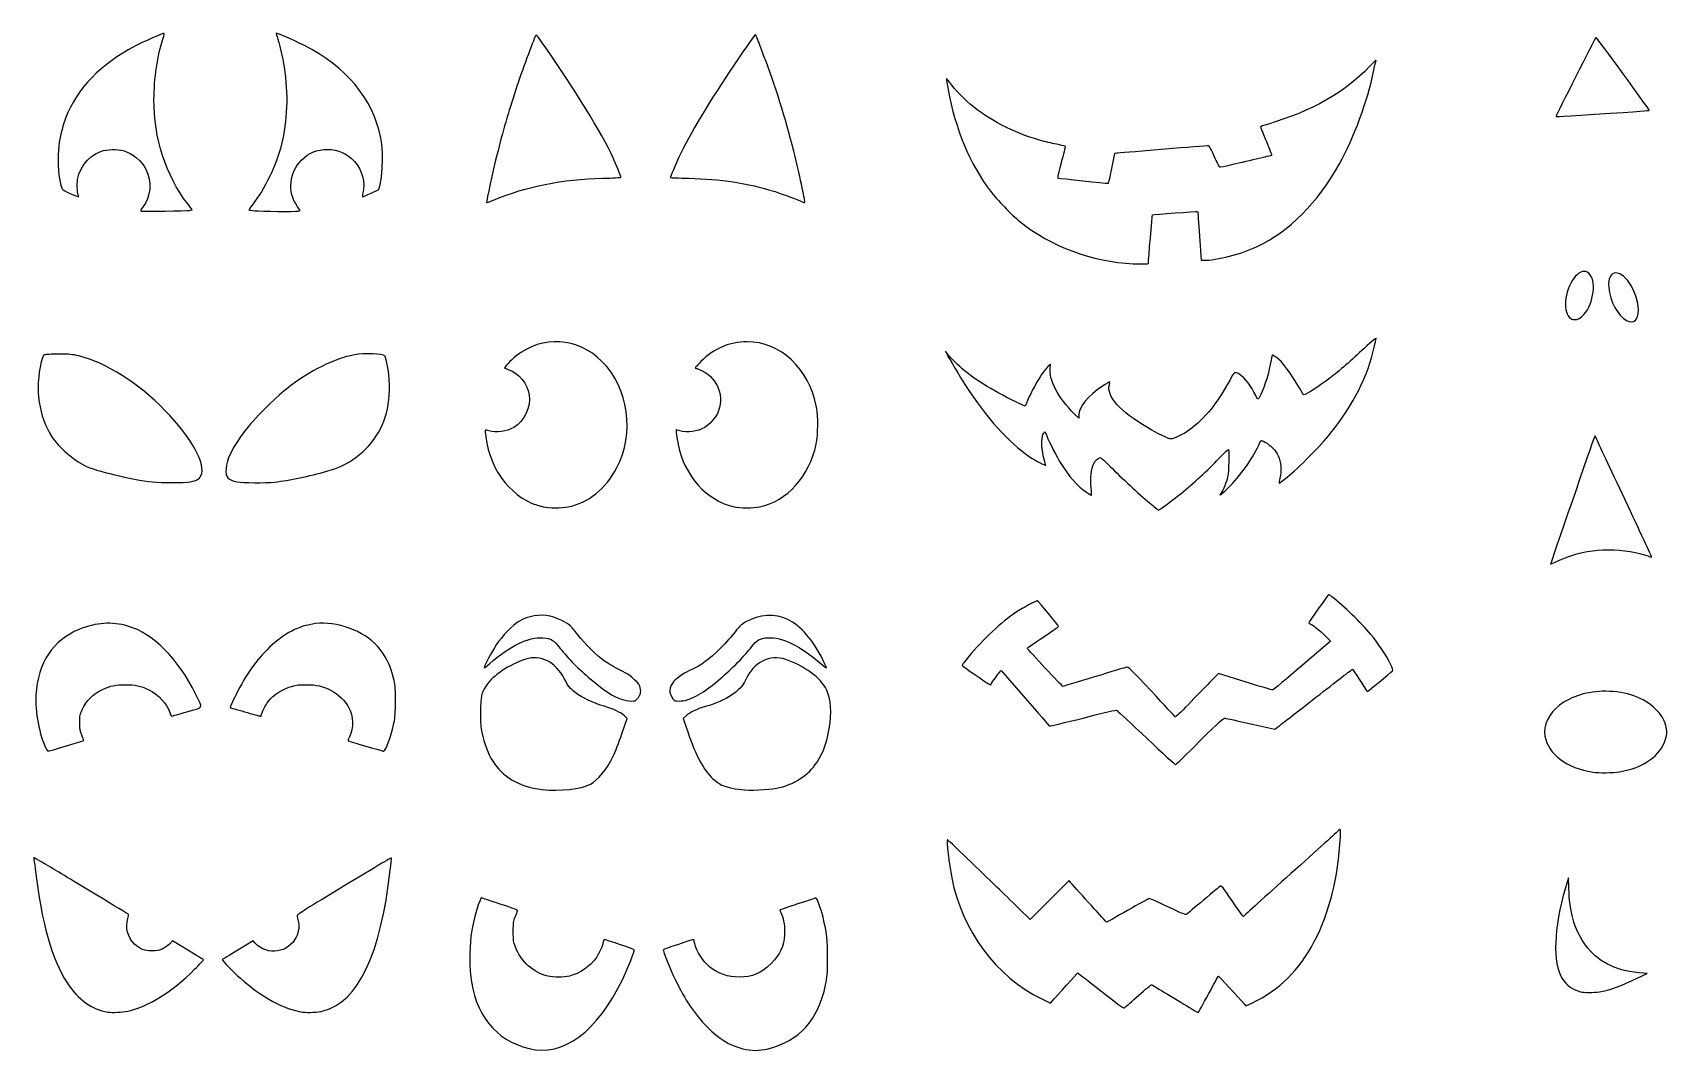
# Model space of a CAD drawing. Header units: centimetres. Extents: x -30.9 to 31.2, y -19.6 to 19.3.
import ezdxf

# ---------------------------------------------------------------- set-up
doc = ezdxf.new("R2010")
doc.units = ezdxf.units.CM
doc.header["$MEASUREMENT"] = 0
doc.layers.add('Layer 1', color=7, linetype='Continuous')

msp = doc.modelspace()

# ---------------------------------------------------------------- linework, layer by layer
at = {"layer": 'Layer 1'}
for points, knots in [([(-26.75455, 12.54106), (-26.81086, 12.5535), (-26.80972, 12.55771), (-26.71746, 12.67792), (-26.71746, 12.67792), (-26.40521, 13.08475), (-26.35655, 13.64879), (-26.59215, 14.13034), (-26.59215, 14.13034), (-26.74556, 14.4439), (-27.10555, 14.73808), (-27.46057, 14.84001), (-27.46057, 14.84001), (-27.65775, 14.89662), (-28.08929, 14.88307), (-28.28235, 14.81421), (-28.28235, 14.81421), (-28.83329, 14.6177), (-29.20223, 14.10384), (-29.20471, 13.52955), (-29.20471, 13.52955), (-29.20524, 13.40586), (-29.1921, 13.2577), (-29.17549, 13.20031), (-29.17549, 13.20031), (-29.15889, 13.14292), (-29.1502, 13.09106), (-29.15619, 13.08508), (-29.15619, 13.08508), (-29.16218, 13.07909), (-29.30454, 13.13632), (-29.47256, 13.21226), (-29.47256, 13.21226), (-29.81957, 13.3691), (-29.79349, 13.33244), (-29.877, 13.78091), (-29.877, 13.78091), (-29.9326, 14.07951), (-29.93915, 14.85621), (-29.88848, 15.14351), (-29.88848, 15.14351), (-29.83212, 15.4631), (-29.73047, 15.84513), (-29.64349, 16.06424), (-29.64349, 16.06424), (-29.18815, 17.2113), (-28.32782, 18.10167), (-26.9913, 18.80905), (-26.9913, 18.80905), (-26.71053, 18.95766), (-25.913, 19.30333), (-25.89423, 19.28456), (-25.89423, 19.28456), (-25.88864, 19.27897), (-25.9086, 19.19922), (-25.93858, 19.10734), (-25.93858, 19.10734), (-26.15836, 18.43394), (-26.28631, 17.57776), (-26.28635, 16.78012), (-26.28635, 16.78012), (-26.28643, 15.27772), (-25.85236, 13.93086), (-25.00678, 12.80975), (-25.00678, 12.80975), (-25.00678, 12.80975), (-24.83528, 12.58237), (-24.83528, 12.58237), (-24.83528, 12.58237), (-24.83528, 12.58237), (-24.93244, 12.5658), (-24.93244, 12.5658), (-24.93244, 12.5658), (-25.05234, 12.54535), (-26.6743, 12.52334), (-26.75457, 12.54107), (-26.75457, 12.54107), (-26.75457, 12.54107), (-26.75455, 12.54106), (-26.75455, 12.54106)], [0, 0, 0, 0, 0.04761905, 0.04761905, 0.04761905, 0.04761905, 0.0952381, 0.0952381, 0.0952381, 0.0952381, 0.14285714, 0.14285714, 0.14285714, 0.14285714, 0.19047619, 0.19047619, 0.19047619, 0.19047619, 0.23809524, 0.23809524, 0.23809524, 0.23809524, 0.28571429, 0.28571429, 0.28571429, 0.28571429, 0.33333333, 0.33333333, 0.33333333, 0.33333333, 0.38095238, 0.38095238, 0.38095238, 0.38095238, 0.42857143, 0.42857143, 0.42857143, 0.42857143, 0.47619048, 0.47619048, 0.47619048, 0.47619048, 0.52380952, 0.52380952, 0.52380952, 0.52380952, 0.57142857, 0.57142857, 0.57142857, 0.57142857, 0.61904762, 0.61904762, 0.61904762, 0.61904762, 0.66666667, 0.66666667, 0.66666667, 0.66666667, 0.71428571, 0.71428571, 0.71428571, 0.71428571, 0.76190476, 0.76190476, 0.76190476, 0.76190476, 0.80952381, 0.80952381, 0.80952381, 0.80952381, 0.85714286, 0.85714286, 0.85714286, 0.85714286, 0.9047619, 0.9047619, 0.9047619, 0.9047619, 1, 1, 1, 1]), ([(-22.45997, 12.55317), (-22.57465, 12.56527), (-22.67387, 12.58054), (-22.68044, 12.58712), (-22.68044, 12.58712), (-22.68702, 12.5937), (-22.63339, 12.67449), (-22.56127, 12.76666), (-22.56127, 12.76666), (-22.06858, 13.39632), (-21.65935, 14.24444), (-21.44633, 15.07737), (-21.44633, 15.07737), (-21.22623, 15.93799), (-21.18829, 16.99431), (-21.34135, 18.00021), (-21.34135, 18.00021), (-21.39438, 18.34872), (-21.53058, 18.92752), (-21.61491, 19.1627), (-21.61491, 19.1627), (-21.6379, 19.22682), (-21.65249, 19.28349), (-21.64733, 19.28865), (-21.64733, 19.28865), (-21.62763, 19.30835), (-20.96449, 19.01986), (-20.59185, 18.82948), (-20.59185, 18.82948), (-18.98957, 18.01085), (-17.99334, 16.82369), (-17.68741, 15.36842), (-17.68741, 15.36842), (-17.57879, 14.85172), (-17.58631, 14.07243), (-17.705, 13.54622), (-17.705, 13.54622), (-17.705, 13.54622), (-17.746, 13.36443), (-17.746, 13.36443), (-17.746, 13.36443), (-17.746, 13.36443), (-18.04543, 13.2221), (-18.04543, 13.2221), (-18.04543, 13.2221), (-18.21012, 13.14382), (-18.35592, 13.07977), (-18.36944, 13.07977), (-18.36944, 13.07977), (-18.38314, 13.07977), (-18.37817, 13.14089), (-18.35821, 13.21783), (-18.35821, 13.21783), (-18.25443, 13.6179), (-18.38264, 14.09971), (-18.67959, 14.42556), (-18.67959, 14.42556), (-18.95575, 14.72861), (-19.293, 14.87917), (-19.69441, 14.87862), (-19.69441, 14.87862), (-20.10415, 14.87806), (-20.40032, 14.75838), (-20.67966, 14.48051), (-20.67966, 14.48051), (-21.155, 14.00765), (-21.22599, 13.28873), (-20.85235, 12.73161), (-20.85235, 12.73161), (-20.85235, 12.73161), (-20.73476, 12.55628), (-20.73476, 12.55628), (-20.73476, 12.55628), (-20.73476, 12.55628), (-20.81512, 12.54021), (-20.81512, 12.54021), (-20.81512, 12.54021), (-20.93095, 12.51704), (-22.21326, 12.52715), (-22.45998, 12.55317), (-22.45998, 12.55317), (-22.45998, 12.55317), (-22.45997, 12.55317), (-22.45997, 12.55317)], [0, 0, 0, 0, 0.04545455, 0.04545455, 0.04545455, 0.04545455, 0.09090909, 0.09090909, 0.09090909, 0.09090909, 0.13636364, 0.13636364, 0.13636364, 0.13636364, 0.18181818, 0.18181818, 0.18181818, 0.18181818, 0.22727273, 0.22727273, 0.22727273, 0.22727273, 0.27272727, 0.27272727, 0.27272727, 0.27272727, 0.31818182, 0.31818182, 0.31818182, 0.31818182, 0.36363636, 0.36363636, 0.36363636, 0.36363636, 0.40909091, 0.40909091, 0.40909091, 0.40909091, 0.45454545, 0.45454545, 0.45454545, 0.45454545, 0.5, 0.5, 0.5, 0.5, 0.54545455, 0.54545455, 0.54545455, 0.54545455, 0.59090909, 0.59090909, 0.59090909, 0.59090909, 0.63636364, 0.63636364, 0.63636364, 0.63636364, 0.68181818, 0.68181818, 0.68181818, 0.68181818, 0.72727273, 0.72727273, 0.72727273, 0.72727273, 0.77272727, 0.77272727, 0.77272727, 0.77272727, 0.81818182, 0.81818182, 0.81818182, 0.81818182, 0.86363636, 0.86363636, 0.86363636, 0.86363636, 0.90909091, 0.90909091, 0.90909091, 0.90909091, 1, 1, 1, 1]), ([(-13.66573, 12.85795), (-13.66573, 12.9346), (-13.41353, 14.0802), (-13.26959, 14.6574), (-13.26959, 14.6574), (-13.03404, 15.60195), (-12.84798, 16.24708), (-12.54946, 17.15435), (-12.54946, 17.15435), (-12.33639, 17.80192), (-11.88839, 19.02005), (-11.80124, 19.18878), (-11.80124, 19.18878), (-11.76991, 19.24944), (-11.75483, 19.23239), (-11.43837, 18.77868), (-11.43837, 18.77868), (-10.32071, 17.17625), (-9.29477, 15.50113), (-8.85774, 14.56512), (-8.85774, 14.56512), (-8.7346, 14.30139), (-8.55927, 13.86689), (-8.55927, 13.82546), (-8.55927, 13.82546), (-8.55927, 13.81249), (-8.87181, 13.79494), (-9.2538, 13.78648), (-9.2538, 13.78648), (-10.78067, 13.75264), (-12.15408, 13.47824), (-13.39154, 12.95979), (-13.39154, 12.95979), (-13.54234, 12.8966), (-13.66573, 12.85078), (-13.66573, 12.85795)], [0, 0, 0, 0, 0.1, 0.1, 0.1, 0.1, 0.2, 0.2, 0.2, 0.2, 0.3, 0.3, 0.3, 0.3, 0.4, 0.4, 0.4, 0.4, 0.5, 0.5, 0.5, 0.5, 0.6, 0.6, 0.6, 0.6, 0.7, 0.7, 0.7, 0.7, 0.8, 0.8, 0.8, 0.8, 1, 1, 1, 1]), ([(-1.65919, 12.8837), (-1.80008, 12.95813), (-2.40214, 13.18467), (-2.70648, 13.27777), (-2.70648, 13.27777), (-3.78338, 13.6072), (-4.76607, 13.75957), (-5.9862, 13.78633), (-5.9862, 13.78633), (-6.36819, 13.79471), (-6.68073, 13.80623), (-6.68073, 13.81193), (-6.68073, 13.81193), (-6.68073, 13.84839), (-6.4893, 14.30879), (-6.36124, 14.58034), (-6.36124, 14.58034), (-5.97073, 15.40837), (-5.15612, 16.77024), (-4.25977, 18.09361), (-4.25977, 18.09361), (-3.76797, 18.8197), (-3.48064, 19.22973), (-3.45791, 19.23791), (-3.45791, 19.23791), (-3.44783, 19.24153), (-3.41366, 19.17605), (-3.38196, 19.09239), (-3.38196, 19.09239), (-3.35027, 19.00873), (-3.23593, 18.70811), (-3.12788, 18.42434), (-3.12788, 18.42434), (-2.7017, 17.30509), (-2.31795, 16.07859), (-1.99789, 14.81278), (-1.99789, 14.81278), (-1.78958, 13.98892), (-1.56401, 12.94824), (-1.5793, 12.88157), (-1.5793, 12.88157), (-1.5861, 12.85192), (-1.59971, 12.85228), (-1.65919, 12.8837)], [0, 0, 0, 0, 0.08333333, 0.08333333, 0.08333333, 0.08333333, 0.16666667, 0.16666667, 0.16666667, 0.16666667, 0.25, 0.25, 0.25, 0.25, 0.33333333, 0.33333333, 0.33333333, 0.33333333, 0.41666667, 0.41666667, 0.41666667, 0.41666667, 0.5, 0.5, 0.5, 0.5, 0.58333333, 0.58333333, 0.58333333, 0.58333333, 0.66666667, 0.66666667, 0.66666667, 0.66666667, 0.75, 0.75, 0.75, 0.75, 0.83333333, 0.83333333, 0.83333333, 0.83333333, 1, 1, 1, 1]), ([(26.94781, 16.13564), (26.94781, 16.17413), (28.44562, 19.13774), (28.46224, 19.13214), (28.46224, 19.13214), (28.49458, 19.12124), (30.49689, 16.3819), (30.48281, 16.36782), (30.48281, 16.36782), (30.46716, 16.35217), (30.2283, 16.33462), (28.40302, 16.21503), (28.40302, 16.21503), (26.81105, 16.11072), (26.94781, 16.11818), (26.94781, 16.13564)], [0, 0, 0, 0, 0.2, 0.2, 0.2, 0.2, 0.4, 0.4, 0.4, 0.4, 0.6, 0.6, 0.6, 0.6, 1, 1, 1, 1]), ([(10.8876, 10.54329), (9.32017, 10.61685), (7.76676, 11.19566), (6.58809, 12.14533), (6.58809, 12.14533), (6.25513, 12.4136), (5.72099, 12.96397), (5.46979, 13.29763), (5.46979, 13.29763), (4.67615, 14.35177), (4.14438, 15.6294), (3.86326, 17.15744), (3.86326, 17.15744), (3.82544, 17.36301), (3.79819, 17.54227), (3.8027, 17.55579), (3.8027, 17.55579), (3.80721, 17.56932), (3.86362, 17.50536), (3.92806, 17.41366), (3.92806, 17.41366), (4.08424, 17.19142), (4.54981, 16.71563), (4.82864, 16.49329), (4.82864, 16.49329), (5.55438, 15.9146), (6.53444, 15.43642), (7.50994, 15.18506), (7.50994, 15.18506), (7.70144, 15.13572), (7.9623, 15.07479), (8.08963, 15.04966), (8.08963, 15.04966), (8.21696, 15.02453), (8.32103, 14.99667), (8.3209, 14.98775), (8.3209, 14.98775), (8.32064, 14.97883), (8.25111, 14.70556), (8.1661, 14.38048), (8.1661, 14.38048), (8.06641, 13.99925), (8.02188, 13.78627), (8.04067, 13.78051), (8.04067, 13.78051), (8.0717, 13.771), (9.87515, 13.58087), (9.92479, 13.58187), (9.92479, 13.58187), (9.94179, 13.58221), (10.00182, 13.82186), (10.06728, 14.15079), (10.06728, 14.15079), (10.06728, 14.15079), (10.1804, 14.71912), (10.1804, 14.71912), (10.1804, 14.71912), (10.1804, 14.71912), (10.2628, 14.73195), (10.2628, 14.73195), (10.2628, 14.73195), (10.32416, 14.7415), (13.16835, 14.9785), (13.70337, 15.01864), (13.70337, 15.01864), (13.77847, 15.02427), (13.78611, 15.01284), (13.96795, 14.62223), (13.96795, 14.62223), (14.07094, 14.40101), (14.16289, 14.21274), (14.1723, 14.20384), (14.1723, 14.20384), (14.18171, 14.19495), (14.36625, 14.22954), (14.5824, 14.28072), (14.5824, 14.28072), (14.79855, 14.3319), (15.23644, 14.43394), (15.55548, 14.50748), (15.55548, 14.50748), (15.87452, 14.58102), (16.14126, 14.64689), (16.14822, 14.65385), (16.14822, 14.65385), (16.15518, 14.66081), (16.06438, 14.89587), (15.94643, 15.1762), (15.94643, 15.1762), (15.82848, 15.45653), (15.72844, 15.70154), (15.72411, 15.72066), (15.72411, 15.72066), (15.71878, 15.74417), (15.81472, 15.78421), (16.02051, 15.84435), (16.02051, 15.84435), (17.64445, 16.31893), (18.94175, 17.05473), (19.85728, 18.02049), (19.85728, 18.02049), (20.00577, 18.17712), (20.12044, 18.28146), (20.11211, 18.25236), (20.11211, 18.25236), (20.10378, 18.22326), (20.06651, 18.05657), (20.0293, 17.88194), (20.0293, 17.88194), (19.7709, 16.66952), (19.27733, 15.33377), (18.71604, 14.32788), (18.71604, 14.32788), (17.88522, 12.83899), (16.82441, 11.77256), (15.59761, 11.19295), (15.59761, 11.19295), (15.00416, 10.91257), (14.06315, 10.67204), (13.55967, 10.67204), (13.55967, 10.67204), (13.55967, 10.67204), (13.46546, 10.67204), (13.46546, 10.67204), (13.46546, 10.67204), (13.46546, 10.67204), (13.40533, 11.59078), (13.40533, 11.59078), (13.40533, 11.59078), (13.37226, 12.09609), (13.34094, 12.51378), (13.33573, 12.51899), (13.33573, 12.51899), (13.31892, 12.5358), (11.6425, 12.41653), (11.62462, 12.39725), (11.62462, 12.39725), (11.61198, 12.38363), (11.46811, 10.68174), (11.46949, 10.56226), (11.46949, 10.56226), (11.46983, 10.53276), (11.25868, 10.52587), (10.88761, 10.54329), (10.88761, 10.54329), (10.88761, 10.54329), (10.8876, 10.54329), (10.8876, 10.54329)], [0, 0, 0, 0, 0.02631579, 0.02631579, 0.02631579, 0.02631579, 0.05263158, 0.05263158, 0.05263158, 0.05263158, 0.07894737, 0.07894737, 0.07894737, 0.07894737, 0.10526316, 0.10526316, 0.10526316, 0.10526316, 0.13157895, 0.13157895, 0.13157895, 0.13157895, 0.15789474, 0.15789474, 0.15789474, 0.15789474, 0.18421053, 0.18421053, 0.18421053, 0.18421053, 0.21052632, 0.21052632, 0.21052632, 0.21052632, 0.23684211, 0.23684211, 0.23684211, 0.23684211, 0.26315789, 0.26315789, 0.26315789, 0.26315789, 0.28947368, 0.28947368, 0.28947368, 0.28947368, 0.31578947, 0.31578947, 0.31578947, 0.31578947, 0.34210526, 0.34210526, 0.34210526, 0.34210526, 0.36842105, 0.36842105, 0.36842105, 0.36842105, 0.39473684, 0.39473684, 0.39473684, 0.39473684, 0.42105263, 0.42105263, 0.42105263, 0.42105263, 0.44736842, 0.44736842, 0.44736842, 0.44736842, 0.47368421, 0.47368421, 0.47368421, 0.47368421, 0.5, 0.5, 0.5, 0.5, 0.52631579, 0.52631579, 0.52631579, 0.52631579, 0.55263158, 0.55263158, 0.55263158, 0.55263158, 0.57894737, 0.57894737, 0.57894737, 0.57894737, 0.60526316, 0.60526316, 0.60526316, 0.60526316, 0.63157895, 0.63157895, 0.63157895, 0.63157895, 0.65789474, 0.65789474, 0.65789474, 0.65789474, 0.68421053, 0.68421053, 0.68421053, 0.68421053, 0.71052632, 0.71052632, 0.71052632, 0.71052632, 0.73684211, 0.73684211, 0.73684211, 0.73684211, 0.76315789, 0.76315789, 0.76315789, 0.76315789, 0.78947368, 0.78947368, 0.78947368, 0.78947368, 0.81578947, 0.81578947, 0.81578947, 0.81578947, 0.84210526, 0.84210526, 0.84210526, 0.84210526, 0.86842105, 0.86842105, 0.86842105, 0.86842105, 0.89473684, 0.89473684, 0.89473684, 0.89473684, 0.92105263, 0.92105263, 0.92105263, 0.92105263, 0.94736842, 0.94736842, 0.94736842, 0.94736842, 1, 1, 1, 1]), ([(27.45651, 8.50458), (27.17863, 8.78881), (27.29685, 9.65087), (27.66909, 10.0547), (27.66909, 10.0547), (27.86138, 10.26331), (28.03886, 10.30683), (28.18743, 10.18182), (28.18743, 10.18182), (28.48935, 9.92777), (28.38386, 9.03436), (28.00317, 8.62136), (28.00317, 8.62136), (27.86503, 8.47149), (27.77642, 8.42309), (27.64019, 8.42309), (27.64019, 8.42309), (27.55891, 8.42309), (27.51877, 8.4409), (27.45652, 8.50458), (27.45652, 8.50458), (27.45652, 8.50458), (27.45651, 8.50458), (27.45651, 8.50458)], [0, 0, 0, 0, 0.14285714, 0.14285714, 0.14285714, 0.14285714, 0.28571429, 0.28571429, 0.28571429, 0.28571429, 0.42857143, 0.42857143, 0.42857143, 0.42857143, 0.57142857, 0.57142857, 0.57142857, 0.57142857, 0.71428571, 0.71428571, 0.71428571, 0.71428571, 1, 1, 1, 1]), ([(29.61931, 8.38994), (29.28937, 8.5623), (28.9827, 9.12822), (28.9418, 9.64018), (28.9418, 9.64018), (28.91363, 9.99283), (29.01411, 10.19581), (29.21684, 10.19581), (29.21684, 10.19581), (29.59578, 10.19581), (30.06989, 9.42023), (30.06989, 8.80034), (30.06989, 8.80034), (30.06989, 8.39487), (29.90222, 8.24216), (29.61931, 8.38995), (29.61931, 8.38995), (29.61931, 8.38995), (29.61931, 8.38994), (29.61931, 8.38994)], [0, 0, 0, 0, 0.16666667, 0.16666667, 0.16666667, 0.16666667, 0.33333333, 0.33333333, 0.33333333, 0.33333333, 0.5, 0.5, 0.5, 0.5, 0.66666667, 0.66666667, 0.66666667, 0.66666667, 1, 1, 1, 1]), ([(-11.51344, 1.32038), (-12.64401, 1.56841), (-13.5274, 2.65007), (-13.69205, 3.98797), (-13.69205, 3.98797), (-13.70794, 4.11709), (-13.71689, 4.22679), (-13.71194, 4.23174), (-13.71194, 4.23174), (-13.70699, 4.23669), (-13.64505, 4.22332), (-13.57429, 4.20202), (-13.57429, 4.20202), (-13.29615, 4.11831), (-12.89648, 4.17221), (-12.62781, 4.32967), (-12.62781, 4.32967), (-12.22139, 4.56785), (-11.96812, 5.10974), (-12.04734, 5.57166), (-12.04734, 5.57166), (-12.12346, 6.01556), (-12.4228, 6.37961), (-12.83829, 6.53359), (-12.83829, 6.53359), (-12.90775, 6.55933), (-12.96906, 6.58376), (-12.97454, 6.58787), (-12.97454, 6.58787), (-13.00042, 6.60729), (-12.73824, 6.88064), (-12.54693, 7.03371), (-12.54693, 7.03371), (-11.54078, 7.83873), (-10.19917, 7.75823), (-9.27897, 6.83764), (-9.27897, 6.83764), (-8.26339, 5.82163), (-8.0292, 4.11858), (-8.72188, 2.78647), (-8.72188, 2.78647), (-9.12586, 2.00956), (-9.8144, 1.46026), (-10.56406, 1.31683), (-10.56406, 1.31683), (-10.80552, 1.27063), (-11.29501, 1.27246), (-11.51343, 1.32038), (-11.51343, 1.32038), (-11.51343, 1.32038), (-11.51344, 1.32038), (-11.51344, 1.32038)], [0, 0, 0, 0, 0.07142857, 0.07142857, 0.07142857, 0.07142857, 0.14285714, 0.14285714, 0.14285714, 0.14285714, 0.21428571, 0.21428571, 0.21428571, 0.21428571, 0.28571429, 0.28571429, 0.28571429, 0.28571429, 0.35714286, 0.35714286, 0.35714286, 0.35714286, 0.42857143, 0.42857143, 0.42857143, 0.42857143, 0.5, 0.5, 0.5, 0.5, 0.57142857, 0.57142857, 0.57142857, 0.57142857, 0.64285714, 0.64285714, 0.64285714, 0.64285714, 0.71428571, 0.71428571, 0.71428571, 0.71428571, 0.78571429, 0.78571429, 0.78571429, 0.78571429, 0.85714286, 0.85714286, 0.85714286, 0.85714286, 1, 1, 1, 1]), ([(-4.26386, 1.32038), (-5.29656, 1.54694), (-6.15445, 2.50091), (-6.38662, 3.68087), (-6.38662, 3.68087), (-6.43446, 3.92403), (-6.47767, 4.24302), (-6.46268, 4.24239), (-6.46268, 4.24239), (-6.45891, 4.24223), (-6.39739, 4.22437), (-6.32595, 4.2027), (-6.32595, 4.2027), (-6.04644, 4.11791), (-5.64768, 4.17176), (-5.37596, 4.331), (-5.37596, 4.331), (-5.21693, 4.4242), (-4.98006, 4.68661), (-4.89757, 4.861), (-4.89757, 4.861), (-4.61228, 5.46405), (-4.87088, 6.19256), (-5.4726, 6.48092), (-5.4726, 6.48092), (-5.57599, 6.53047), (-5.67581, 6.57101), (-5.69441, 6.57101), (-5.69441, 6.57101), (-5.76206, 6.57101), (-5.72425, 6.6279), (-5.52262, 6.82953), (-5.52262, 6.82953), (-5.02233, 7.32982), (-4.43578, 7.58198), (-3.77031, 7.58283), (-3.77031, 7.58283), (-2.49567, 7.58447), (-1.42939, 6.58019), (-1.1334, 5.09923), (-1.1334, 5.09923), (-1.06296, 4.74678), (-1.06949, 4.05422), (-1.14666, 3.69409), (-1.14666, 3.69409), (-1.41042, 2.46311), (-2.24614, 1.53946), (-3.29599, 1.31862), (-3.29599, 1.31862), (-3.52579, 1.27028), (-4.03977, 1.27121), (-4.26386, 1.32037), (-4.26386, 1.32037), (-4.26386, 1.32037), (-4.26386, 1.32038), (-4.26386, 1.32038)], [0, 0, 0, 0, 0.06666667, 0.06666667, 0.06666667, 0.06666667, 0.13333333, 0.13333333, 0.13333333, 0.13333333, 0.2, 0.2, 0.2, 0.2, 0.26666667, 0.26666667, 0.26666667, 0.26666667, 0.33333333, 0.33333333, 0.33333333, 0.33333333, 0.4, 0.4, 0.4, 0.4, 0.46666667, 0.46666667, 0.46666667, 0.46666667, 0.53333333, 0.53333333, 0.53333333, 0.53333333, 0.6, 0.6, 0.6, 0.6, 0.66666667, 0.66666667, 0.66666667, 0.66666667, 0.73333333, 0.73333333, 0.73333333, 0.73333333, 0.8, 0.8, 0.8, 0.8, 0.86666667, 0.86666667, 0.86666667, 0.86666667, 1, 1, 1, 1]), ([(11.50938, 1.46732), (11.10807, 1.80468), (10.44281, 2.42095), (10.01488, 2.85177), (10.01488, 2.85177), (9.8332, 3.03468), (9.66835, 3.18434), (9.64855, 3.18434), (9.64855, 3.18434), (9.56664, 3.18434), (9.45288, 3.08476), (9.39186, 2.95965), (9.39186, 2.95965), (9.30101, 2.77339), (9.2588, 2.37966), (9.29256, 2.0334), (9.29256, 2.0334), (9.30675, 1.88788), (9.31418, 1.76379), (9.30908, 1.75764), (9.30908, 1.75764), (9.30398, 1.75149), (9.21902, 1.80166), (9.12027, 1.86913), (9.12027, 1.86913), (8.78705, 2.09681), (8.43028, 2.49554), (8.13771, 2.96727), (8.13771, 2.96727), (7.99784, 3.19279), (7.70663, 3.76467), (7.60615, 4.01116), (7.60615, 4.01116), (7.57204, 4.09483), (7.53622, 4.1633), (7.52656, 4.1633), (7.52656, 4.1633), (7.51689, 4.1633), (7.4878, 4.11631), (7.4619, 4.05888), (7.4619, 4.05888), (7.39327, 3.90668), (7.41698, 3.43882), (7.50891, 3.13155), (7.50891, 3.13155), (7.5459, 3.00792), (7.57192, 2.90254), (7.56675, 2.89736), (7.56675, 2.89736), (7.54676, 2.87737), (7.15958, 3.08171), (6.94534, 3.22533), (6.94534, 3.22533), (6.18492, 3.73507), (5.3146, 4.70485), (4.5221, 5.92547), (4.5221, 5.92547), (4.30519, 6.25956), (3.91189, 6.9235), (3.82439, 7.10331), (3.82439, 7.10331), (3.82439, 7.10331), (3.76796, 7.21925), (3.76796, 7.21925), (3.76796, 7.21925), (3.76796, 7.21925), (3.82753, 7.13987), (3.82753, 7.13987), (3.82753, 7.13987), (3.9346, 6.99719), (4.28229, 6.6477), (4.47148, 6.49257), (4.47148, 6.49257), (4.98857, 6.06857), (5.93343, 5.51104), (6.67627, 5.19159), (6.67627, 5.19159), (6.67627, 5.19159), (6.79086, 5.14231), (6.79086, 5.14231), (6.79086, 5.14231), (6.79086, 5.14231), (6.83387, 5.25473), (6.83387, 5.25473), (6.83387, 5.25473), (6.9204, 5.48093), (7.20984, 6.03443), (7.35401, 6.24943), (7.35401, 6.24943), (7.51019, 6.48233), (7.70852, 6.72976), (7.73903, 6.72976), (7.73903, 6.72976), (7.749, 6.72976), (7.74907, 6.67647), (7.73929, 6.61134), (7.73929, 6.61134), (7.6706, 6.15872), (8.03942, 5.45106), (8.66311, 4.83882), (8.66311, 4.83882), (8.66311, 4.83882), (8.82398, 4.6809), (8.82398, 4.6809), (8.82398, 4.6809), (8.82398, 4.6809), (8.824, 4.79913), (8.824, 4.79913), (8.824, 4.79913), (8.824, 5.10336), (9.17971, 5.53828), (9.71886, 5.89341), (9.71886, 5.89341), (9.86907, 5.99235), (9.99674, 6.06853), (10.00257, 6.0627), (10.00257, 6.0627), (10.0084, 6.05687), (10.00072, 6.00703), (9.98551, 5.95194), (9.98551, 5.95194), (9.86722, 5.52352), (10.38975, 4.93349), (11.42641, 4.32491), (11.42641, 4.32491), (11.80208, 4.10437), (12.2444, 3.89115), (12.32196, 3.89322), (12.32196, 3.89322), (12.42457, 3.89595), (12.82026, 4.08768), (13.02671, 4.23471), (13.02671, 4.23471), (13.25246, 4.39548), (13.62709, 4.75598), (13.83238, 5.00998), (13.83238, 5.00998), (14.04618, 5.27451), (14.35708, 5.75209), (14.5522, 6.11574), (14.5522, 6.11574), (14.73166, 6.45019), (14.74651, 6.45875), (14.93728, 6.33754), (14.93728, 6.33754), (15.13278, 6.21333), (15.3739, 5.8953), (15.54188, 5.54011), (15.54188, 5.54011), (15.62578, 5.3627), (15.62868, 5.36328), (15.73669, 5.57884), (15.73669, 5.57884), (15.88135, 5.86756), (16.05687, 6.45431), (16.12648, 6.88191), (16.12648, 6.88191), (16.14366, 6.98741), (16.1665, 7.07373), (16.17724, 7.07373), (16.17724, 7.07373), (16.18798, 7.07373), (16.25272, 7.03667), (16.32111, 6.99137), (16.32111, 6.99137), (16.52528, 6.85614), (16.89543, 6.36456), (17.21042, 5.81034), (17.21042, 5.81034), (17.28692, 5.67573), (17.36201, 5.5656), (17.37728, 5.5656), (17.37728, 5.5656), (17.44301, 5.5656), (17.99301, 5.92277), (18.34897, 6.19662), (18.34897, 6.19662), (18.71747, 6.48012), (19.18042, 6.88095), (19.66644, 7.33731), (19.66644, 7.33731), (19.98368, 7.63519), (20.11966, 7.74789), (20.10979, 7.70477), (20.10979, 7.70477), (20.10196, 7.67056), (20.07068, 7.5249), (20.04027, 7.38108), (20.04027, 7.38108), (19.81417, 6.31181), (19.24385, 5.18471), (18.38528, 4.11039), (18.38528, 4.11039), (18.03955, 3.67778), (17.1513, 2.78023), (16.73843, 2.44629), (16.73843, 2.44629), (16.57296, 2.31246), (16.43283, 2.20771), (16.42702, 2.21351), (16.42702, 2.21351), (16.42122, 2.21931), (16.43578, 2.30618), (16.45937, 2.40655), (16.45937, 2.40655), (16.52599, 2.68986), (16.5008, 3.02425), (16.39598, 3.24825), (16.39598, 3.24825), (16.29927, 3.45491), (16.09823, 3.66579), (15.89317, 3.77567), (15.89317, 3.77567), (15.81579, 3.81713), (15.749, 3.8469), (15.74476, 3.84182), (15.74476, 3.84182), (15.74051, 3.83674), (15.67705, 3.70757), (15.60374, 3.55477), (15.60374, 3.55477), (15.32449, 2.97279), (14.76433, 2.24741), (14.28915, 1.85245), (14.28915, 1.85245), (14.16249, 1.74717), (14.15931, 1.74605), (14.21616, 1.82668), (14.21616, 1.82668), (14.31972, 1.97357), (14.42843, 2.23793), (14.47526, 2.45675), (14.47526, 2.45675), (14.52, 2.66581), (14.54158, 3.45515), (14.50358, 3.49314), (14.50358, 3.49314), (14.4946, 3.50212), (14.29946, 3.31538), (14.06993, 3.07817), (14.06993, 3.07817), (13.61824, 2.61135), (13.07935, 2.11898), (12.62533, 1.75828), (12.62533, 1.75828), (12.27415, 1.47928), (11.88909, 1.20115), (11.85345, 1.20074), (11.85345, 1.20074), (11.8389, 1.20058), (11.68412, 1.32054), (11.50949, 1.46734), (11.50949, 1.46734), (11.50949, 1.46734), (11.50938, 1.46732), (11.50938, 1.46732)], [0, 0, 0, 0, 0.01538462, 0.01538462, 0.01538462, 0.01538462, 0.03076923, 0.03076923, 0.03076923, 0.03076923, 0.04615385, 0.04615385, 0.04615385, 0.04615385, 0.06153846, 0.06153846, 0.06153846, 0.06153846, 0.07692308, 0.07692308, 0.07692308, 0.07692308, 0.09230769, 0.09230769, 0.09230769, 0.09230769, 0.10769231, 0.10769231, 0.10769231, 0.10769231, 0.12307692, 0.12307692, 0.12307692, 0.12307692, 0.13846154, 0.13846154, 0.13846154, 0.13846154, 0.15384615, 0.15384615, 0.15384615, 0.15384615, 0.16923077, 0.16923077, 0.16923077, 0.16923077, 0.18461538, 0.18461538, 0.18461538, 0.18461538, 0.2, 0.2, 0.2, 0.2, 0.21538462, 0.21538462, 0.21538462, 0.21538462, 0.23076923, 0.23076923, 0.23076923, 0.23076923, 0.24615385, 0.24615385, 0.24615385, 0.24615385, 0.26153846, 0.26153846, 0.26153846, 0.26153846, 0.27692308, 0.27692308, 0.27692308, 0.27692308, 0.29230769, 0.29230769, 0.29230769, 0.29230769, 0.30769231, 0.30769231, 0.30769231, 0.30769231, 0.32307692, 0.32307692, 0.32307692, 0.32307692, 0.33846154, 0.33846154, 0.33846154, 0.33846154, 0.35384615, 0.35384615, 0.35384615, 0.35384615, 0.36923077, 0.36923077, 0.36923077, 0.36923077, 0.38461538, 0.38461538, 0.38461538, 0.38461538, 0.4, 0.4, 0.4, 0.4, 0.41538462, 0.41538462, 0.41538462, 0.41538462, 0.43076923, 0.43076923, 0.43076923, 0.43076923, 0.44615385, 0.44615385, 0.44615385, 0.44615385, 0.46153846, 0.46153846, 0.46153846, 0.46153846, 0.47692308, 0.47692308, 0.47692308, 0.47692308, 0.49230769, 0.49230769, 0.49230769, 0.49230769, 0.50769231, 0.50769231, 0.50769231, 0.50769231, 0.52307692, 0.52307692, 0.52307692, 0.52307692, 0.53846154, 0.53846154, 0.53846154, 0.53846154, 0.55384615, 0.55384615, 0.55384615, 0.55384615, 0.56923077, 0.56923077, 0.56923077, 0.56923077, 0.58461538, 0.58461538, 0.58461538, 0.58461538, 0.6, 0.6, 0.6, 0.6, 0.61538462, 0.61538462, 0.61538462, 0.61538462, 0.63076923, 0.63076923, 0.63076923, 0.63076923, 0.64615385, 0.64615385, 0.64615385, 0.64615385, 0.66153846, 0.66153846, 0.66153846, 0.66153846, 0.67692308, 0.67692308, 0.67692308, 0.67692308, 0.69230769, 0.69230769, 0.69230769, 0.69230769, 0.70769231, 0.70769231, 0.70769231, 0.70769231, 0.72307692, 0.72307692, 0.72307692, 0.72307692, 0.73846154, 0.73846154, 0.73846154, 0.73846154, 0.75384615, 0.75384615, 0.75384615, 0.75384615, 0.76923077, 0.76923077, 0.76923077, 0.76923077, 0.78461538, 0.78461538, 0.78461538, 0.78461538, 0.8, 0.8, 0.8, 0.8, 0.81538462, 0.81538462, 0.81538462, 0.81538462, 0.83076923, 0.83076923, 0.83076923, 0.83076923, 0.84615385, 0.84615385, 0.84615385, 0.84615385, 0.86153846, 0.86153846, 0.86153846, 0.86153846, 0.87692308, 0.87692308, 0.87692308, 0.87692308, 0.89230769, 0.89230769, 0.89230769, 0.89230769, 0.90769231, 0.90769231, 0.90769231, 0.90769231, 0.92307692, 0.92307692, 0.92307692, 0.92307692, 0.93846154, 0.93846154, 0.93846154, 0.93846154, 0.95384615, 0.95384615, 0.95384615, 0.95384615, 0.96923077, 0.96923077, 0.96923077, 0.96923077, 1, 1, 1, 1]), ([(-26.33927, 2.26153), (-27.13805, 2.35339), (-28.52622, 2.68776), (-28.90437, 2.87938), (-28.90437, 2.87938), (-29.35354, 3.10699), (-29.91082, 3.59378), (-30.16129, 3.9773), (-30.16129, 3.9773), (-30.66424, 4.74744), (-30.81161, 5.77453), (-30.5688, 6.81738), (-30.5688, 6.81738), (-30.52171, 7.01962), (-30.50521, 7.05459), (-30.44434, 7.08116), (-30.44434, 7.08116), (-30.39986, 7.10058), (-30.19981, 7.11192), (-29.89792, 7.11215), (-29.89792, 7.11215), (-29.4687, 7.11248), (-29.39424, 7.10556), (-29.14386, 7.04208), (-29.14386, 7.04208), (-28.06751, 6.76921), (-26.90075, 6.03155), (-25.8618, 4.96707), (-25.8618, 4.96707), (-24.84852, 3.92889), (-24.29342, 2.9173), (-24.50708, 2.49829), (-24.50708, 2.49829), (-24.57529, 2.36453), (-24.6643, 2.3129), (-24.89875, 2.27113), (-24.89875, 2.27113), (-25.13391, 2.22923), (-26.00784, 2.2234), (-26.33928, 2.26151), (-26.33928, 2.26151), (-26.33928, 2.26151), (-26.33927, 2.26153), (-26.33927, 2.26153)], [0, 0, 0, 0, 0.08333333, 0.08333333, 0.08333333, 0.08333333, 0.16666667, 0.16666667, 0.16666667, 0.16666667, 0.25, 0.25, 0.25, 0.25, 0.33333333, 0.33333333, 0.33333333, 0.33333333, 0.41666667, 0.41666667, 0.41666667, 0.41666667, 0.5, 0.5, 0.5, 0.5, 0.58333333, 0.58333333, 0.58333333, 0.58333333, 0.66666667, 0.66666667, 0.66666667, 0.66666667, 0.75, 0.75, 0.75, 0.75, 0.83333333, 0.83333333, 0.83333333, 0.83333333, 1, 1, 1, 1]), ([(-23.13227, 2.27158), (-23.47517, 2.33372), (-23.57186, 2.44672), (-23.55258, 2.76275), (-23.55258, 2.76275), (-23.53065, 3.12222), (-23.3047, 3.57685), (-22.83824, 4.20008), (-22.83824, 4.20008), (-22.53719, 4.6023), (-21.68512, 5.45959), (-21.25928, 5.78871), (-21.25928, 5.78871), (-20.33492, 6.50311), (-19.46755, 6.93756), (-18.67006, 7.08558), (-18.67006, 7.08558), (-18.3089, 7.15261), (-17.60179, 7.13098), (-17.52124, 7.05042), (-17.52124, 7.05042), (-17.50886, 7.03804), (-17.46915, 6.88641), (-17.43299, 6.71347), (-17.43299, 6.71347), (-17.33529, 6.24616), (-17.31854, 5.63406), (-17.39176, 5.20685), (-17.39176, 5.20685), (-17.54582, 4.30797), (-17.9976, 3.60825), (-18.74796, 3.10634), (-18.74796, 3.10634), (-19.07626, 2.88674), (-19.25972, 2.80483), (-19.72471, 2.67022), (-19.72471, 2.67022), (-20.3955, 2.47604), (-21.13001, 2.32469), (-21.71466, 2.26019), (-21.71466, 2.26019), (-22.0638, 2.22167), (-22.89369, 2.22834), (-23.13229, 2.27158), (-23.13229, 2.27158), (-23.13229, 2.27158), (-23.13227, 2.27158), (-23.13227, 2.27158)], [0, 0, 0, 0, 0.07692308, 0.07692308, 0.07692308, 0.07692308, 0.15384615, 0.15384615, 0.15384615, 0.15384615, 0.23076923, 0.23076923, 0.23076923, 0.23076923, 0.30769231, 0.30769231, 0.30769231, 0.30769231, 0.38461538, 0.38461538, 0.38461538, 0.38461538, 0.46153846, 0.46153846, 0.46153846, 0.46153846, 0.53846154, 0.53846154, 0.53846154, 0.53846154, 0.61538462, 0.61538462, 0.61538462, 0.61538462, 0.69230769, 0.69230769, 0.69230769, 0.69230769, 0.76923077, 0.76923077, 0.76923077, 0.76923077, 0.84615385, 0.84615385, 0.84615385, 0.84615385, 1, 1, 1, 1]), ([(26.73615, -0.85004), (26.73615, -0.82524), (28.3542, 3.86689), (28.38741, 3.93841), (28.38741, 3.93841), (28.38741, 3.93841), (28.42427, 4.01779), (28.42427, 4.01779), (28.42427, 4.01779), (28.42427, 4.01779), (28.49036, 3.87227), (28.49036, 3.87227), (28.49036, 3.87227), (28.52671, 3.79223), (29.01008, 2.76368), (29.56453, 1.58659), (29.56453, 1.58659), (30.11897, 0.4095), (30.57261, -0.56425), (30.57261, -0.57731), (30.57261, -0.57731), (30.57261, -0.59037), (30.54956, -0.58872), (30.52139, -0.57364), (30.52139, -0.57364), (30.49322, -0.55856), (30.33183, -0.51056), (30.16275, -0.46696), (30.16275, -0.46696), (29.07733, -0.1871), (27.95092, -0.28498), (26.98354, -0.74323), (26.98354, -0.74323), (26.84748, -0.80768), (26.73616, -0.85574), (26.73616, -0.85003), (26.73616, -0.85003), (26.73616, -0.85003), (26.73615, -0.85004), (26.73615, -0.85004)], [0, 0, 0, 0, 0.09090909, 0.09090909, 0.09090909, 0.09090909, 0.18181818, 0.18181818, 0.18181818, 0.18181818, 0.27272727, 0.27272727, 0.27272727, 0.27272727, 0.36363636, 0.36363636, 0.36363636, 0.36363636, 0.45454545, 0.45454545, 0.45454545, 0.45454545, 0.54545455, 0.54545455, 0.54545455, 0.54545455, 0.63636364, 0.63636364, 0.63636364, 0.63636364, 0.72727273, 0.72727273, 0.72727273, 0.72727273, 0.81818182, 0.81818182, 0.81818182, 0.81818182, 1, 1, 1, 1]), ([(11.4145, -7.47073), (10.82726, -6.92296), (10.3214, -6.45191), (10.29037, -6.42394), (10.29037, -6.42394), (10.23436, -6.37345), (10.22503, -6.37539), (8.98716, -6.69375), (8.98716, -6.69375), (8.30142, -6.87011), (7.72903, -7.00741), (7.71518, -6.99884), (7.71518, -6.99884), (7.70132, -6.99028), (7.28267, -6.5122), (6.78483, -5.93644), (6.78483, -5.93644), (6.78483, -5.93644), (5.87967, -4.88961), (5.87967, -4.88961), (5.87967, -4.88961), (5.87967, -4.88961), (5.79154, -4.99141), (5.79154, -4.99141), (5.79154, -4.99141), (5.69417, -5.10389), (5.50266, -5.37781), (5.48559, -5.429), (5.48559, -5.429), (5.47897, -5.44886), (5.26801, -5.31789), (4.94741, -5.09488), (4.94741, -5.09488), (4.6574, -4.89315), (4.40945, -4.71862), (4.3964, -4.70703), (4.3964, -4.70703), (4.38328, -4.69537), (4.48946, -4.54646), (4.63411, -4.37365), (4.63411, -4.37365), (5.19905, -3.69875), (5.89094, -3.05339), (6.44716, -2.6825), (6.44716, -2.6825), (6.69633, -2.51635), (7.19177, -2.24861), (7.24878, -2.24929), (7.24878, -2.24929), (7.28491, -2.24972), (8.0762, -3.20221), (8.05813, -3.22352), (8.05813, -3.22352), (8.05085, -3.2321), (7.83059, -3.38275), (7.56865, -3.5583), (7.56865, -3.5583), (6.95415, -3.97013), (6.86851, -4.03117), (6.8752, -4.05256), (6.8752, -4.05256), (6.8916, -4.10502), (8.20361, -5.50393), (8.22779, -5.49474), (8.22779, -5.49474), (8.24361, -5.48873), (8.78043, -5.32601), (9.42072, -5.13315), (9.42072, -5.13315), (10.06101, -4.94028), (10.61048, -4.77278), (10.64176, -4.76092), (10.64176, -4.76092), (10.6919, -4.74191), (10.80321, -4.85092), (11.58103, -5.68076), (11.58103, -5.68076), (12.06635, -6.19853), (12.47194, -6.63534), (12.48234, -6.65144), (12.48234, -6.65144), (12.4938, -6.66918), (12.69145, -6.48256), (12.98377, -6.17801), (12.98377, -6.17801), (13.24915, -5.90152), (13.61568, -5.52446), (13.79829, -5.3401), (13.79829, -5.3401), (13.79829, -5.3401), (14.1303, -5.0049), (14.1303, -5.0049), (14.1303, -5.0049), (14.1303, -5.0049), (15.13572, -5.32014), (15.13572, -5.32014), (15.13572, -5.32014), (15.6887, -5.49352), (16.1615, -5.63245), (16.1864, -5.62888), (16.1864, -5.62888), (16.21129, -5.6253), (16.71621, -5.20633), (17.30843, -4.69783), (17.30843, -4.69783), (17.30843, -4.69783), (18.3852, -3.77328), (18.3852, -3.77328), (18.3852, -3.77328), (18.3852, -3.77328), (18.133, -3.53072), (18.133, -3.53072), (18.133, -3.53072), (17.99429, -3.39731), (17.80787, -3.24314), (17.71873, -3.18812), (17.71873, -3.18812), (17.62959, -3.1331), (17.55666, -3.08344), (17.55666, -3.07776), (17.55666, -3.07776), (17.55666, -3.06235), (18.24413, -2.08288), (18.28494, -2.04014), (18.28494, -2.04014), (18.31478, -2.00889), (18.33741, -2.01677), (18.43447, -2.09219), (18.43447, -2.09219), (18.86358, -2.42562), (19.5614, -3.09969), (19.91149, -3.51894), (19.91149, -3.51894), (20.17176, -3.83063), (20.49647, -4.31968), (20.64263, -4.62014), (20.64263, -4.62014), (20.74686, -4.83441), (20.75983, -4.87778), (20.72866, -4.90803), (20.72866, -4.90803), (20.63375, -5.00013), (19.79524, -5.68853), (19.77797, -5.68853), (19.77797, -5.68853), (19.76718, -5.68853), (19.75079, -5.66882), (19.74155, -5.64473), (19.74155, -5.64473), (19.72066, -5.5903), (19.22637, -4.84187), (19.21131, -4.84187), (19.21131, -4.84187), (19.20529, -4.84187), (18.58347, -5.3213), (17.82949, -5.90728), (17.82949, -5.90728), (17.07551, -6.49325), (16.41513, -7.00576), (16.36197, -7.04618), (16.36197, -7.04618), (16.36197, -7.04618), (16.26531, -7.11967), (16.26531, -7.11967), (16.26531, -7.11967), (16.26531, -7.11967), (15.35655, -6.91582), (15.35655, -6.91582), (15.35655, -6.91582), (14.85673, -6.8037), (14.41615, -6.70673), (14.37747, -6.70032), (14.37747, -6.70032), (14.31508, -6.68999), (14.2058, -6.78897), (13.40888, -7.57767), (13.40888, -7.57767), (12.91483, -8.06662), (12.50421, -8.46667), (12.49639, -8.46667), (12.49639, -8.46667), (12.48857, -8.46667), (12.0017, -8.0185), (11.41446, -7.47073), (11.41446, -7.47073), (11.41446, -7.47073), (11.4145, -7.47073), (11.4145, -7.47073)], [0, 0, 0, 0, 0.02083333, 0.02083333, 0.02083333, 0.02083333, 0.04166667, 0.04166667, 0.04166667, 0.04166667, 0.0625, 0.0625, 0.0625, 0.0625, 0.08333333, 0.08333333, 0.08333333, 0.08333333, 0.10416667, 0.10416667, 0.10416667, 0.10416667, 0.125, 0.125, 0.125, 0.125, 0.14583333, 0.14583333, 0.14583333, 0.14583333, 0.16666667, 0.16666667, 0.16666667, 0.16666667, 0.1875, 0.1875, 0.1875, 0.1875, 0.20833333, 0.20833333, 0.20833333, 0.20833333, 0.22916667, 0.22916667, 0.22916667, 0.22916667, 0.25, 0.25, 0.25, 0.25, 0.27083333, 0.27083333, 0.27083333, 0.27083333, 0.29166667, 0.29166667, 0.29166667, 0.29166667, 0.3125, 0.3125, 0.3125, 0.3125, 0.33333333, 0.33333333, 0.33333333, 0.33333333, 0.35416667, 0.35416667, 0.35416667, 0.35416667, 0.375, 0.375, 0.375, 0.375, 0.39583333, 0.39583333, 0.39583333, 0.39583333, 0.41666667, 0.41666667, 0.41666667, 0.41666667, 0.4375, 0.4375, 0.4375, 0.4375, 0.45833333, 0.45833333, 0.45833333, 0.45833333, 0.47916667, 0.47916667, 0.47916667, 0.47916667, 0.5, 0.5, 0.5, 0.5, 0.52083333, 0.52083333, 0.52083333, 0.52083333, 0.54166667, 0.54166667, 0.54166667, 0.54166667, 0.5625, 0.5625, 0.5625, 0.5625, 0.58333333, 0.58333333, 0.58333333, 0.58333333, 0.60416667, 0.60416667, 0.60416667, 0.60416667, 0.625, 0.625, 0.625, 0.625, 0.64583333, 0.64583333, 0.64583333, 0.64583333, 0.66666667, 0.66666667, 0.66666667, 0.66666667, 0.6875, 0.6875, 0.6875, 0.6875, 0.70833333, 0.70833333, 0.70833333, 0.70833333, 0.72916667, 0.72916667, 0.72916667, 0.72916667, 0.75, 0.75, 0.75, 0.75, 0.77083333, 0.77083333, 0.77083333, 0.77083333, 0.79166667, 0.79166667, 0.79166667, 0.79166667, 0.8125, 0.8125, 0.8125, 0.8125, 0.83333333, 0.83333333, 0.83333333, 0.83333333, 0.85416667, 0.85416667, 0.85416667, 0.85416667, 0.875, 0.875, 0.875, 0.875, 0.89583333, 0.89583333, 0.89583333, 0.89583333, 0.91666667, 0.91666667, 0.91666667, 0.91666667, 0.9375, 0.9375, 0.9375, 0.9375, 0.95833333, 0.95833333, 0.95833333, 0.95833333, 1, 1, 1, 1]), ([(-30.38433, -7.85479), (-30.63052, -7.37221), (-30.81167, -6.42123), (-30.77102, -5.82472), (-30.77102, -5.82472), (-30.68664, -4.58657), (-30.13138, -3.74191), (-29.13469, -3.33557), (-29.13469, -3.33557), (-28.4828, -3.0698), (-27.8908, -3.02866), (-27.27711, -3.2065), (-27.27711, -3.2065), (-26.31627, -3.48494), (-25.38153, -4.42489), (-24.69974, -5.79826), (-24.69974, -5.79826), (-24.42479, -6.35209), (-24.38587, -6.27536), (-25.03472, -6.4586), (-25.03472, -6.4586), (-25.33749, -6.5441), (-25.5978, -6.61842), (-25.61318, -6.62375), (-25.61318, -6.62375), (-25.62856, -6.62908), (-25.66136, -6.56933), (-25.68606, -6.49097), (-25.68606, -6.49097), (-25.79231, -6.15391), (-26.10935, -5.80846), (-26.47845, -5.62757), (-26.47845, -5.62757), (-26.80115, -5.46942), (-26.98281, -5.42901), (-27.37115, -5.42901), (-27.37115, -5.42901), (-27.74732, -5.42901), (-27.93234, -5.46826), (-28.23911, -5.61315), (-28.23911, -5.61315), (-28.60783, -5.78729), (-28.848, -6.0246), (-29.01726, -6.38202), (-29.01726, -6.38202), (-29.09983, -6.55638), (-29.10417, -6.58077), (-29.10417, -6.86982), (-29.10417, -6.86982), (-29.10417, -7.14388), (-29.09685, -7.19117), (-29.03048, -7.34607), (-29.03048, -7.34607), (-28.98995, -7.44066), (-28.95423, -7.52827), (-28.9511, -7.54076), (-28.9511, -7.54076), (-28.94662, -7.55865), (-29.92154, -7.85395), (-30.26101, -7.93752), (-30.26101, -7.93752), (-30.32495, -7.95326), (-30.33884, -7.94394), (-30.38433, -7.85478), (-30.38433, -7.85478), (-30.38433, -7.85478), (-30.38433, -7.85479), (-30.38433, -7.85479)], [0, 0, 0, 0, 0.05555556, 0.05555556, 0.05555556, 0.05555556, 0.11111111, 0.11111111, 0.11111111, 0.11111111, 0.16666667, 0.16666667, 0.16666667, 0.16666667, 0.22222222, 0.22222222, 0.22222222, 0.22222222, 0.27777778, 0.27777778, 0.27777778, 0.27777778, 0.33333333, 0.33333333, 0.33333333, 0.33333333, 0.38888889, 0.38888889, 0.38888889, 0.38888889, 0.44444444, 0.44444444, 0.44444444, 0.44444444, 0.5, 0.5, 0.5, 0.5, 0.55555556, 0.55555556, 0.55555556, 0.55555556, 0.61111111, 0.61111111, 0.61111111, 0.61111111, 0.66666667, 0.66666667, 0.66666667, 0.66666667, 0.72222222, 0.72222222, 0.72222222, 0.72222222, 0.77777778, 0.77777778, 0.77777778, 0.77777778, 0.83333333, 0.83333333, 0.83333333, 0.83333333, 0.88888889, 0.88888889, 0.88888889, 0.88888889, 1, 1, 1, 1]), ([(-18.24838, -7.75993), (-18.60785, -7.656), (-18.90929, -7.56323), (-18.91823, -7.55376), (-18.91823, -7.55376), (-18.92718, -7.54429), (-18.90541, -7.47881), (-18.86986, -7.40824), (-18.86986, -7.40824), (-18.69799, -7.06705), (-18.70886, -6.6328), (-18.8982, -6.2765), (-18.8982, -6.2765), (-19.00493, -6.07565), (-19.3318, -5.76154), (-19.5539, -5.64637), (-19.5539, -5.64637), (-19.87011, -5.48242), (-20.10775, -5.42817), (-20.50521, -5.42919), (-20.50521, -5.42919), (-20.76021, -5.42985), (-20.89365, -5.44288), (-21.02115, -5.47958), (-21.02115, -5.47958), (-21.40689, -5.59062), (-21.74734, -5.80373), (-21.9417, -6.05581), (-21.9417, -6.05581), (-22.05772, -6.20629), (-22.21172, -6.5093), (-22.21176, -6.58718), (-22.21176, -6.58718), (-22.21177, -6.62029), (-22.2262, -6.63121), (-22.25808, -6.62224), (-22.25808, -6.62224), (-22.28355, -6.61508), (-22.54846, -6.54085), (-22.84678, -6.4573), (-22.84678, -6.4573), (-23.1451, -6.37375), (-23.39394, -6.30161), (-23.39976, -6.297), (-23.39976, -6.297), (-23.40558, -6.29239), (-23.30238, -6.07113), (-23.17043, -5.80531), (-23.17043, -5.80531), (-22.79306, -5.04511), (-22.39774, -4.48572), (-21.90308, -4.01198), (-21.90308, -4.01198), (-21.34874, -3.48108), (-20.79208, -3.19544), (-20.15078, -3.11281), (-20.15078, -3.11281), (-19.35554, -3.01035), (-18.31505, -3.39064), (-17.80263, -3.97104), (-17.80263, -3.97104), (-17.50661, -4.30634), (-17.31391, -4.68542), (-17.18987, -5.17648), (-17.18987, -5.17648), (-17.12486, -5.43383), (-17.11965, -5.4962), (-17.11912, -6.02315), (-17.11912, -6.02315), (-17.11863, -6.511), (-17.12707, -6.63407), (-17.17845, -6.88741), (-17.17845, -6.88741), (-17.27373, -7.35729), (-17.49259, -7.95892), (-17.56564, -7.95174), (-17.56564, -7.95174), (-17.58168, -7.95018), (-17.88891, -7.86385), (-18.24838, -7.75992), (-18.24838, -7.75992), (-18.24838, -7.75992), (-18.24838, -7.75993), (-18.24838, -7.75993)], [0, 0, 0, 0, 0.04545455, 0.04545455, 0.04545455, 0.04545455, 0.09090909, 0.09090909, 0.09090909, 0.09090909, 0.13636364, 0.13636364, 0.13636364, 0.13636364, 0.18181818, 0.18181818, 0.18181818, 0.18181818, 0.22727273, 0.22727273, 0.22727273, 0.22727273, 0.27272727, 0.27272727, 0.27272727, 0.27272727, 0.31818182, 0.31818182, 0.31818182, 0.31818182, 0.36363636, 0.36363636, 0.36363636, 0.36363636, 0.40909091, 0.40909091, 0.40909091, 0.40909091, 0.45454545, 0.45454545, 0.45454545, 0.45454545, 0.5, 0.5, 0.5, 0.5, 0.54545455, 0.54545455, 0.54545455, 0.54545455, 0.59090909, 0.59090909, 0.59090909, 0.59090909, 0.63636364, 0.63636364, 0.63636364, 0.63636364, 0.68181818, 0.68181818, 0.68181818, 0.68181818, 0.72727273, 0.72727273, 0.72727273, 0.72727273, 0.77272727, 0.77272727, 0.77272727, 0.77272727, 0.81818182, 0.81818182, 0.81818182, 0.81818182, 0.86363636, 0.86363636, 0.86363636, 0.86363636, 0.90909091, 0.90909091, 0.90909091, 0.90909091, 1, 1, 1, 1]), ([(-8.54835, -5.97442), (-8.88604, -5.85686), (-9.12726, -5.69921), (-9.72335, -5.20646), (-9.72335, -5.20646), (-10.13503, -4.86616), (-10.59195, -4.40348), (-10.86047, -4.05501), (-10.86047, -4.05501), (-11.11872, -3.71987), (-11.19835, -3.67085), (-11.51937, -3.64944), (-11.51937, -3.64944), (-12.0712, -3.61264), (-12.78806, -3.96201), (-13.55328, -4.64069), (-13.55328, -4.64069), (-13.65878, -4.73426), (-13.7451, -4.79647), (-13.7451, -4.77894), (-13.7451, -4.77894), (-13.7451, -4.70738), (-13.47124, -4.18638), (-13.29196, -3.91687), (-13.29196, -3.91687), (-13.07132, -3.58518), (-12.67449, -3.17488), (-12.44059, -3.0366), (-12.44059, -3.0366), (-12.06587, -2.81507), (-11.64861, -2.74422), (-11.24607, -2.83378), (-11.24607, -2.83378), (-11.02287, -2.88344), (-10.55613, -3.1025), (-10.46863, -3.19866), (-10.46863, -3.19866), (-10.43881, -3.23143), (-10.31626, -3.38326), (-10.19629, -3.53606), (-10.19629, -3.53606), (-9.9135, -3.89624), (-9.47744, -4.32569), (-9.17936, -4.53757), (-9.17936, -4.53757), (-9.04932, -4.63), (-8.78322, -4.78348), (-8.58804, -4.87863), (-8.58804, -4.87863), (-8.28219, -5.02772), (-8.20692, -5.07761), (-8.0432, -5.23973), (-8.0432, -5.23973), (-7.89197, -5.38949), (-7.84716, -5.45249), (-7.82343, -5.54875), (-7.82343, -5.54875), (-7.78554, -5.70246), (-7.8191, -5.83317), (-7.92846, -5.95772), (-7.92846, -5.95772), (-8.0042, -6.04398), (-8.01908, -6.04958), (-8.17176, -6.04925), (-8.17176, -6.04925), (-8.28102, -6.04899), (-8.4046, -6.02445), (-8.54836, -5.97441), (-8.54836, -5.97441), (-8.54836, -5.97441), (-8.54835, -5.97442), (-8.54835, -5.97442)], [0, 0, 0, 0, 0.05263158, 0.05263158, 0.05263158, 0.05263158, 0.10526316, 0.10526316, 0.10526316, 0.10526316, 0.15789474, 0.15789474, 0.15789474, 0.15789474, 0.21052632, 0.21052632, 0.21052632, 0.21052632, 0.26315789, 0.26315789, 0.26315789, 0.26315789, 0.31578947, 0.31578947, 0.31578947, 0.31578947, 0.36842105, 0.36842105, 0.36842105, 0.36842105, 0.42105263, 0.42105263, 0.42105263, 0.42105263, 0.47368421, 0.47368421, 0.47368421, 0.47368421, 0.52631579, 0.52631579, 0.52631579, 0.52631579, 0.57894737, 0.57894737, 0.57894737, 0.57894737, 0.63157895, 0.63157895, 0.63157895, 0.63157895, 0.68421053, 0.68421053, 0.68421053, 0.68421053, 0.73684211, 0.73684211, 0.73684211, 0.73684211, 0.78947368, 0.78947368, 0.78947368, 0.78947368, 0.84210526, 0.84210526, 0.84210526, 0.84210526, 0.89473684, 0.89473684, 0.89473684, 0.89473684, 1, 1, 1, 1]), ([(-6.58346, -5.96363), (-6.76121, -5.72545), (-6.75153, -5.5503), (-6.54688, -5.30203), (-6.54688, -5.30203), (-6.44408, -5.17732), (-6.08129, -4.93658), (-5.86377, -4.84873), (-5.86377, -4.84873), (-5.55127, -4.72253), (-5.18847, -4.45445), (-4.78753, -4.05348), (-4.78753, -4.05348), (-4.58301, -3.84895), (-4.32985, -3.56755), (-4.22494, -3.42815), (-4.22494, -3.42815), (-4.05995, -3.20892), (-4.00765, -3.15951), (-3.83764, -3.06224), (-3.83764, -3.06224), (-3.28497, -2.74603), (-2.72593, -2.71001), (-2.21936, -2.95798), (-2.21936, -2.95798), (-1.73926, -3.19299), (-1.24772, -3.75915), (-0.89469, -4.48375), (-0.89469, -4.48375), (-0.81445, -4.64844), (-0.75297, -4.7873), (-0.75805, -4.79233), (-0.75805, -4.79233), (-0.76314, -4.79736), (-0.85065, -4.72956), (-0.95251, -4.64166), (-0.95251, -4.64166), (-1.73405, -3.96724), (-2.44887, -3.61596), (-2.97484, -3.64782), (-2.97484, -3.64782), (-3.29013, -3.66692), (-3.40772, -3.73173), (-3.59835, -3.99148), (-3.59835, -3.99148), (-3.82593, -4.30158), (-4.35898, -4.84388), (-4.78898, -5.20277), (-4.78898, -5.20277), (-5.26891, -5.60334), (-5.43689, -5.72511), (-5.69145, -5.85696), (-5.69145, -5.85696), (-5.95823, -5.99514), (-6.14547, -6.04964), (-6.35348, -6.04964), (-6.35348, -6.04964), (-6.50977, -6.04964), (-6.523, -6.04469), (-6.58348, -5.96365), (-6.58348, -5.96365), (-6.58348, -5.96365), (-6.58346, -5.96363), (-6.58346, -5.96363)], [0, 0, 0, 0, 0.05882353, 0.05882353, 0.05882353, 0.05882353, 0.11764706, 0.11764706, 0.11764706, 0.11764706, 0.17647059, 0.17647059, 0.17647059, 0.17647059, 0.23529412, 0.23529412, 0.23529412, 0.23529412, 0.29411765, 0.29411765, 0.29411765, 0.29411765, 0.35294118, 0.35294118, 0.35294118, 0.35294118, 0.41176471, 0.41176471, 0.41176471, 0.41176471, 0.47058824, 0.47058824, 0.47058824, 0.47058824, 0.52941176, 0.52941176, 0.52941176, 0.52941176, 0.58823529, 0.58823529, 0.58823529, 0.58823529, 0.64705882, 0.64705882, 0.64705882, 0.64705882, 0.70588235, 0.70588235, 0.70588235, 0.70588235, 0.76470588, 0.76470588, 0.76470588, 0.76470588, 0.82352941, 0.82352941, 0.82352941, 0.82352941, 0.88235294, 0.88235294, 0.88235294, 0.88235294, 1, 1, 1, 1]), ([(-3.99058, -9.41029), (-4.31692, -9.36884), (-4.60152, -9.30262), (-4.74028, -9.23583), (-4.74028, -9.23583), (-4.81537, -9.19969), (-4.96092, -9.09225), (-5.06372, -8.99708), (-5.06372, -8.99708), (-5.4245, -8.66305), (-5.71254, -8.13141), (-6.00604, -7.25783), (-6.00604, -7.25783), (-6.00604, -7.25783), (-6.19125, -6.70657), (-6.19125, -6.70657), (-6.19125, -6.70657), (-6.19125, -6.70657), (-6.07474, -6.6024), (-6.07474, -6.6024), (-6.07474, -6.6024), (-5.92371, -6.46738), (-5.70558, -6.36492), (-5.34459, -6.25946), (-5.34459, -6.25946), (-4.5532, -6.02825), (-4.02298, -5.67611), (-3.82893, -5.25283), (-3.82893, -5.25283), (-3.51996, -4.57887), (-2.91328, -4.26927), (-2.30302, -4.47412), (-2.30302, -4.47412), (-1.60251, -4.70927), (-0.95991, -5.18176), (-0.7541, -5.61298), (-0.7541, -5.61298), (-0.58705, -5.963), (-0.54895, -6.50084), (-0.64915, -7.09447), (-0.64915, -7.09447), (-0.74314, -7.65128), (-0.87263, -8.00722), (-1.11215, -8.36721), (-1.11215, -8.36721), (-1.458, -8.88699), (-1.98427, -9.22477), (-2.65834, -9.35961), (-2.65834, -9.35961), (-2.94854, -9.41766), (-3.70572, -9.44646), (-3.99058, -9.41028), (-3.99058, -9.41028), (-3.99058, -9.41028), (-3.99058, -9.41029), (-3.99058, -9.41029)], [0, 0, 0, 0, 0.06666667, 0.06666667, 0.06666667, 0.06666667, 0.13333333, 0.13333333, 0.13333333, 0.13333333, 0.2, 0.2, 0.2, 0.2, 0.26666667, 0.26666667, 0.26666667, 0.26666667, 0.33333333, 0.33333333, 0.33333333, 0.33333333, 0.4, 0.4, 0.4, 0.4, 0.46666667, 0.46666667, 0.46666667, 0.46666667, 0.53333333, 0.53333333, 0.53333333, 0.53333333, 0.6, 0.6, 0.6, 0.6, 0.66666667, 0.66666667, 0.66666667, 0.66666667, 0.73333333, 0.73333333, 0.73333333, 0.73333333, 0.8, 0.8, 0.8, 0.8, 0.86666667, 0.86666667, 0.86666667, 0.86666667, 1, 1, 1, 1]), ([(-11.54906, -9.407), (-12.00278, -9.35575), (-12.37465, -9.23658), (-12.70825, -9.03552), (-12.70825, -9.03552), (-13.2943, -8.6823), (-13.65424, -8.11172), (-13.84285, -7.23692), (-13.84285, -7.23692), (-13.88062, -7.06174), (-13.89024, -6.90174), (-13.88878, -6.47294), (-13.88878, -6.47294), (-13.8867, -5.86245), (-13.86353, -5.75415), (-13.67364, -5.46752), (-13.67364, -5.46752), (-13.41271, -5.07366), (-12.81546, -4.67346), (-12.17348, -4.46228), (-12.17348, -4.46228), (-11.90233, -4.37309), (-11.61482, -4.3951), (-11.35155, -4.52522), (-11.35155, -4.52522), (-11.0983, -4.65038), (-10.85794, -4.90172), (-10.70802, -5.19815), (-10.70802, -5.19815), (-10.5613, -5.48825), (-10.50831, -5.55545), (-10.29299, -5.72454), (-10.29299, -5.72454), (-10.0472, -5.91756), (-9.6, -6.13125), (-9.19429, -6.24955), (-9.19429, -6.24955), (-8.82905, -6.35605), (-8.57125, -6.47842), (-8.42088, -6.61668), (-8.42088, -6.61668), (-8.42088, -6.61668), (-8.32216, -6.70745), (-8.32216, -6.70745), (-8.32216, -6.70745), (-8.32216, -6.70745), (-8.52087, -7.2934), (-8.52087, -7.2934), (-8.52087, -7.2934), (-8.63016, -7.61567), (-8.77423, -7.98856), (-8.84102, -8.12203), (-8.84102, -8.12203), (-9.10759, -8.65473), (-9.42439, -9.04605), (-9.71882, -9.2063), (-9.71882, -9.2063), (-10.05638, -9.39002), (-10.89003, -9.48143), (-11.54908, -9.40699), (-11.54908, -9.40699), (-11.54908, -9.40699), (-11.54906, -9.407), (-11.54906, -9.407)], [0, 0, 0, 0, 0.05882353, 0.05882353, 0.05882353, 0.05882353, 0.11764706, 0.11764706, 0.11764706, 0.11764706, 0.17647059, 0.17647059, 0.17647059, 0.17647059, 0.23529412, 0.23529412, 0.23529412, 0.23529412, 0.29411765, 0.29411765, 0.29411765, 0.29411765, 0.35294118, 0.35294118, 0.35294118, 0.35294118, 0.41176471, 0.41176471, 0.41176471, 0.41176471, 0.47058824, 0.47058824, 0.47058824, 0.47058824, 0.52941176, 0.52941176, 0.52941176, 0.52941176, 0.58823529, 0.58823529, 0.58823529, 0.58823529, 0.64705882, 0.64705882, 0.64705882, 0.64705882, 0.70588235, 0.70588235, 0.70588235, 0.70588235, 0.76470588, 0.76470588, 0.76470588, 0.76470588, 0.82352941, 0.82352941, 0.82352941, 0.82352941, 0.88235294, 0.88235294, 0.88235294, 0.88235294, 1, 1, 1, 1]), ([(28.33741, -8.74533), (27.36843, -8.60423), (26.6449, -8.0634), (26.52227, -7.38854), (26.52227, -7.38854), (26.4485, -6.9826), (26.66797, -6.51564), (27.07727, -6.20768), (27.07727, -6.20768), (27.53684, -5.8619), (28.14116, -5.67954), (28.82832, -5.6793), (28.82832, -5.6793), (29.60743, -5.67904), (30.28251, -5.9193), (30.72145, -6.35309), (30.72145, -6.35309), (30.94532, -6.57433), (31.03756, -6.72247), (31.11163, -6.97972), (31.11163, -6.97972), (31.16754, -7.17388), (31.16573, -7.29524), (31.10392, -7.49851), (31.10392, -7.49851), (30.91401, -8.123), (30.2524, -8.59064), (29.35554, -8.73433), (29.35554, -8.73433), (29.08592, -8.77753), (28.59498, -8.78283), (28.33743, -8.74532), (28.33743, -8.74532), (28.33743, -8.74532), (28.33741, -8.74533), (28.33741, -8.74533)], [0, 0, 0, 0, 0.1, 0.1, 0.1, 0.1, 0.2, 0.2, 0.2, 0.2, 0.3, 0.3, 0.3, 0.3, 0.4, 0.4, 0.4, 0.4, 0.5, 0.5, 0.5, 0.5, 0.6, 0.6, 0.6, 0.6, 0.7, 0.7, 0.7, 0.7, 0.8, 0.8, 0.8, 0.8, 1, 1, 1, 1]), ([(13.1101, -17.73288), (12.67812, -17.4637), (11.61496, -16.82244), (11.5862, -16.81372), (11.5862, -16.81372), (11.57025, -16.80888), (11.35069, -16.98947), (11.09829, -17.21503), (11.09829, -17.21503), (10.84589, -17.44059), (10.61324, -17.64577), (10.58128, -17.671), (10.58128, -17.671), (10.52398, -17.71623), (10.51137, -17.70762), (9.6611, -17.04261), (9.6611, -17.04261), (9.18696, -16.67177), (8.79418, -16.36836), (8.78826, -16.36836), (8.78826, -16.36836), (8.77846, -16.36836), (7.97066, -17.25471), (7.81299, -17.43847), (7.81299, -17.43847), (7.81299, -17.43847), (7.74613, -17.5164), (7.74613, -17.5164), (7.74613, -17.5164), (7.74613, -17.5164), (7.41848, -17.35519), (7.41848, -17.35519), (7.41848, -17.35519), (5.67846, -16.49906), (4.4011, -14.78164), (3.99835, -12.7568), (3.99835, -12.7568), (3.89604, -12.24242), (3.79242, -11.31482), (3.83727, -11.31482), (3.83727, -11.31482), (3.85366, -11.31482), (4.44601, -11.8822), (5.72822, -13.12604), (5.72822, -13.12604), (5.92467, -13.31661), (6.28645, -13.667), (6.53216, -13.90467), (6.53216, -13.90467), (6.53216, -13.90467), (6.97891, -14.3368), (6.97891, -14.3368), (6.97891, -14.3368), (6.97891, -14.3368), (7.71782, -13.59972), (7.71782, -13.59972), (7.71782, -13.59972), (7.71782, -13.59972), (8.45673, -12.86263), (8.45673, -12.86263), (8.45673, -12.86263), (8.45673, -12.86263), (8.52784, -12.94522), (8.52784, -12.94522), (8.52784, -12.94522), (8.79748, -13.25839), (9.86801, -14.4369), (9.88284, -14.4369), (9.88284, -14.4369), (9.89292, -14.4369), (10.25091, -14.2386), (10.67839, -13.99624), (10.67839, -13.99624), (11.10587, -13.75388), (11.47374, -13.55084), (11.49587, -13.54505), (11.49587, -13.54505), (11.51801, -13.53926), (11.83756, -13.67909), (12.20598, -13.85577), (12.20598, -13.85577), (12.80367, -14.14241), (12.88062, -14.17289), (12.92021, -14.13876), (12.92021, -14.13876), (12.94461, -14.11772), (13.23247, -13.87656), (13.55989, -13.60285), (13.55989, -13.60285), (13.88731, -13.32914), (14.17406, -13.08926), (14.1971, -13.06979), (14.1971, -13.06979), (14.23403, -13.03859), (14.28724, -13.10509), (14.64519, -13.62981), (14.64519, -13.62981), (14.86859, -13.9573), (15.06008, -14.22524), (15.07072, -14.22524), (15.07072, -14.22524), (15.08136, -14.22524), (15.09404, -14.21587), (15.09889, -14.20441), (15.09889, -14.20441), (15.10374, -14.19295), (15.90543, -13.46855), (16.88042, -12.59462), (16.88042, -12.59462), (17.85541, -11.72069), (18.66947, -10.98593), (18.68944, -10.96181), (18.68944, -10.96181), (18.76304, -10.87293), (18.77579, -10.91701), (18.759, -11.20238), (18.759, -11.20238), (18.66611, -12.78187), (18.34334, -14.07131), (17.76419, -15.17655), (17.76419, -15.17655), (17.19868, -16.25577), (16.42492, -17.02264), (15.42234, -17.49757), (15.42234, -17.49757), (15.42234, -17.49757), (15.16457, -17.61968), (15.16457, -17.61968), (15.16457, -17.61968), (15.16457, -17.61968), (15.09893, -17.54304), (15.09893, -17.54304), (15.09893, -17.54304), (14.88779, -17.29649), (14.13171, -16.47565), (14.1234, -16.48396), (14.1234, -16.48396), (14.11795, -16.48941), (13.94826, -16.80166), (13.74631, -17.17783), (13.74631, -17.17783), (13.54436, -17.55401), (13.3692, -17.86432), (13.35706, -17.86741), (13.35706, -17.86741), (13.34492, -17.8705), (13.23379, -17.80997), (13.1101, -17.73289), (13.1101, -17.73289), (13.1101, -17.73289), (13.1101, -17.73288), (13.1101, -17.73288)], [0, 0, 0, 0, 0.02564103, 0.02564103, 0.02564103, 0.02564103, 0.05128205, 0.05128205, 0.05128205, 0.05128205, 0.07692308, 0.07692308, 0.07692308, 0.07692308, 0.1025641, 0.1025641, 0.1025641, 0.1025641, 0.12820513, 0.12820513, 0.12820513, 0.12820513, 0.15384615, 0.15384615, 0.15384615, 0.15384615, 0.17948718, 0.17948718, 0.17948718, 0.17948718, 0.20512821, 0.20512821, 0.20512821, 0.20512821, 0.23076923, 0.23076923, 0.23076923, 0.23076923, 0.25641026, 0.25641026, 0.25641026, 0.25641026, 0.28205128, 0.28205128, 0.28205128, 0.28205128, 0.30769231, 0.30769231, 0.30769231, 0.30769231, 0.33333333, 0.33333333, 0.33333333, 0.33333333, 0.35897436, 0.35897436, 0.35897436, 0.35897436, 0.38461538, 0.38461538, 0.38461538, 0.38461538, 0.41025641, 0.41025641, 0.41025641, 0.41025641, 0.43589744, 0.43589744, 0.43589744, 0.43589744, 0.46153846, 0.46153846, 0.46153846, 0.46153846, 0.48717949, 0.48717949, 0.48717949, 0.48717949, 0.51282051, 0.51282051, 0.51282051, 0.51282051, 0.53846154, 0.53846154, 0.53846154, 0.53846154, 0.56410256, 0.56410256, 0.56410256, 0.56410256, 0.58974359, 0.58974359, 0.58974359, 0.58974359, 0.61538462, 0.61538462, 0.61538462, 0.61538462, 0.64102564, 0.64102564, 0.64102564, 0.64102564, 0.66666667, 0.66666667, 0.66666667, 0.66666667, 0.69230769, 0.69230769, 0.69230769, 0.69230769, 0.71794872, 0.71794872, 0.71794872, 0.71794872, 0.74358974, 0.74358974, 0.74358974, 0.74358974, 0.76923077, 0.76923077, 0.76923077, 0.76923077, 0.79487179, 0.79487179, 0.79487179, 0.79487179, 0.82051282, 0.82051282, 0.82051282, 0.82051282, 0.84615385, 0.84615385, 0.84615385, 0.84615385, 0.87179487, 0.87179487, 0.87179487, 0.87179487, 0.8974359, 0.8974359, 0.8974359, 0.8974359, 0.92307692, 0.92307692, 0.92307692, 0.92307692, 0.94871795, 0.94871795, 0.94871795, 0.94871795, 1, 1, 1, 1]), ([(-28.04489, -17.84875), (-28.64523, -17.75484), (-29.16191, -17.38146), (-29.58493, -16.73583), (-29.58493, -16.73583), (-30.16882, -15.84468), (-30.55408, -14.4724), (-30.79859, -12.41285), (-30.79859, -12.41285), (-30.82278, -12.20912), (-30.84801, -12.0335), (-30.85467, -12.02259), (-30.85467, -12.02259), (-30.89185, -11.96162), (-30.74586, -12.03822), (-30.21899, -12.3561), (-30.21899, -12.3561), (-29.89688, -12.55045), (-29.10351, -13.02835), (-28.45594, -13.4181), (-28.45594, -13.4181), (-27.80837, -13.80785), (-27.2683, -14.13593), (-27.25578, -14.14716), (-27.25578, -14.14716), (-27.24326, -14.15839), (-27.25364, -14.22964), (-27.27883, -14.30551), (-27.27883, -14.30551), (-27.38646, -14.62957), (-27.27958, -15.0317), (-27.02169, -15.27293), (-27.02169, -15.27293), (-26.8207, -15.46094), (-26.6375, -15.53379), (-26.36573, -15.53379), (-26.36573, -15.53379), (-26.17558, -15.53379), (-26.11631, -15.52243), (-25.98208, -15.46029), (-25.98208, -15.46029), (-25.89477, -15.41987), (-25.76927, -15.33373), (-25.7032, -15.26888), (-25.7032, -15.26888), (-25.7032, -15.26888), (-25.58307, -15.15097), (-25.58307, -15.15097), (-25.58307, -15.15097), (-25.58307, -15.15097), (-24.9964, -15.5017), (-24.9964, -15.5017), (-24.9964, -15.5017), (-24.67373, -15.6946), (-24.4093, -15.86114), (-24.40877, -15.87178), (-24.40877, -15.87178), (-24.40824, -15.88242), (-24.56014, -16.04345), (-24.74631, -16.22963), (-24.74631, -16.22963), (-25.59833, -17.08165), (-26.50131, -17.64688), (-27.27349, -17.81156), (-27.27349, -17.81156), (-27.51392, -17.86283), (-27.851, -17.87909), (-28.04488, -17.84876), (-28.04488, -17.84876), (-28.04488, -17.84876), (-28.04489, -17.84875), (-28.04489, -17.84875)], [0, 0, 0, 0, 0.05263158, 0.05263158, 0.05263158, 0.05263158, 0.10526316, 0.10526316, 0.10526316, 0.10526316, 0.15789474, 0.15789474, 0.15789474, 0.15789474, 0.21052632, 0.21052632, 0.21052632, 0.21052632, 0.26315789, 0.26315789, 0.26315789, 0.26315789, 0.31578947, 0.31578947, 0.31578947, 0.31578947, 0.36842105, 0.36842105, 0.36842105, 0.36842105, 0.42105263, 0.42105263, 0.42105263, 0.42105263, 0.47368421, 0.47368421, 0.47368421, 0.47368421, 0.52631579, 0.52631579, 0.52631579, 0.52631579, 0.57894737, 0.57894737, 0.57894737, 0.57894737, 0.63157895, 0.63157895, 0.63157895, 0.63157895, 0.68421053, 0.68421053, 0.68421053, 0.68421053, 0.73684211, 0.73684211, 0.73684211, 0.73684211, 0.78947368, 0.78947368, 0.78947368, 0.78947368, 0.84210526, 0.84210526, 0.84210526, 0.84210526, 0.89473684, 0.89473684, 0.89473684, 0.89473684, 1, 1, 1, 1]), ([(-20.64282, -17.85007), (-21.3499, -17.75094), (-22.15634, -17.31322), (-23.00691, -16.56689), (-23.00691, -16.56689), (-23.26912, -16.33681), (-23.69443, -15.90469), (-23.69231, -15.87052), (-23.69231, -15.87052), (-23.69169, -15.86057), (-23.42899, -15.69464), (-23.10853, -15.50177), (-23.10853, -15.50177), (-23.10853, -15.50177), (-22.52588, -15.15111), (-22.52588, -15.15111), (-22.52588, -15.15111), (-22.52588, -15.15111), (-22.44159, -15.23963), (-22.44159, -15.23963), (-22.44159, -15.23963), (-21.97738, -15.72711), (-21.1827, -15.60664), (-20.88592, -15.00381), (-20.88592, -15.00381), (-20.7908, -14.81058), (-20.76096, -14.57034), (-20.80893, -14.38399), (-20.80893, -14.38399), (-20.82579, -14.31851), (-20.8458, -14.23974), (-20.85339, -14.20895), (-20.85339, -14.20895), (-20.86564, -14.15931), (-20.67886, -14.03938), (-19.20526, -13.15062), (-19.20526, -13.15062), (-17.30579, -12.005), (-17.28923, -11.99521), (-17.27504, -12.0094), (-17.27504, -12.0094), (-17.26924, -12.0152), (-17.28758, -12.22145), (-17.31578, -12.46775), (-17.31578, -12.46775), (-17.68376, -15.6812), (-18.53568, -17.46516), (-19.86627, -17.80858), (-19.86627, -17.80858), (-20.06493, -17.85985), (-20.43282, -17.87951), (-20.64281, -17.85007), (-20.64281, -17.85007), (-20.64281, -17.85007), (-20.64282, -17.85007), (-20.64282, -17.85007)], [0, 0, 0, 0, 0.06666667, 0.06666667, 0.06666667, 0.06666667, 0.13333333, 0.13333333, 0.13333333, 0.13333333, 0.2, 0.2, 0.2, 0.2, 0.26666667, 0.26666667, 0.26666667, 0.26666667, 0.33333333, 0.33333333, 0.33333333, 0.33333333, 0.4, 0.4, 0.4, 0.4, 0.46666667, 0.46666667, 0.46666667, 0.46666667, 0.53333333, 0.53333333, 0.53333333, 0.53333333, 0.6, 0.6, 0.6, 0.6, 0.66666667, 0.66666667, 0.66666667, 0.66666667, 0.73333333, 0.73333333, 0.73333333, 0.73333333, 0.8, 0.8, 0.8, 0.8, 0.86666667, 0.86666667, 0.86666667, 0.86666667, 1, 1, 1, 1]), ([(27.86588, -17.08021), (27.59547, -17.01657), (27.33864, -16.82976), (27.18193, -16.5827), (27.18193, -16.5827), (26.80504, -15.98854), (26.84959, -14.67177), (27.2984, -13.14045), (27.2984, -13.14045), (27.2984, -13.14045), (27.41084, -12.7568), (27.41084, -12.7568), (27.41084, -12.7568), (27.41084, -12.7568), (27.4282, -13.15368), (27.4282, -13.15368), (27.4282, -13.15368), (27.44899, -13.62877), (27.48551, -13.90965), (27.5696, -14.24113), (27.5696, -14.24113), (27.70393, -14.77065), (27.93098, -15.20149), (28.2561, -15.54375), (28.2561, -15.54375), (28.48909, -15.78903), (28.69854, -15.93946), (29.0155, -16.08916), (29.0155, -16.08916), (29.37971, -16.26118), (29.75828, -16.34669), (30.28157, -16.37512), (30.28157, -16.37512), (30.28157, -16.37512), (30.40063, -16.38159), (30.40063, -16.38159), (30.40063, -16.38159), (30.40063, -16.38159), (30.01698, -16.57015), (30.01698, -16.57015), (30.01698, -16.57015), (29.4516, -16.84803), (28.97065, -17.02009), (28.58823, -17.08128), (28.58823, -17.08128), (28.38393, -17.11397), (28.00695, -17.11341), (27.86588, -17.08022), (27.86588, -17.08022), (27.86588, -17.08022), (27.86588, -17.08021), (27.86588, -17.08021)], [0, 0, 0, 0, 0.07142857, 0.07142857, 0.07142857, 0.07142857, 0.14285714, 0.14285714, 0.14285714, 0.14285714, 0.21428571, 0.21428571, 0.21428571, 0.21428571, 0.28571429, 0.28571429, 0.28571429, 0.28571429, 0.35714286, 0.35714286, 0.35714286, 0.35714286, 0.42857143, 0.42857143, 0.42857143, 0.42857143, 0.5, 0.5, 0.5, 0.5, 0.57142857, 0.57142857, 0.57142857, 0.57142857, 0.64285714, 0.64285714, 0.64285714, 0.64285714, 0.71428571, 0.71428571, 0.71428571, 0.71428571, 0.78571429, 0.78571429, 0.78571429, 0.78571429, 0.85714286, 0.85714286, 0.85714286, 0.85714286, 1, 1, 1, 1]), ([(-12.04267, -19.23942), (-13.33933, -18.9095), (-14.10308, -17.94616), (-14.27618, -16.42224), (-14.27618, -16.42224), (-14.31594, -16.07219), (-14.29339, -15.18278), (-14.23557, -14.82055), (-14.23557, -14.82055), (-14.15217, -14.29805), (-13.90785, -13.49409), (-13.84007, -13.5191), (-13.84007, -13.5191), (-13.82422, -13.52495), (-13.51001, -13.62967), (-13.14183, -13.75181), (-13.14183, -13.75181), (-12.61789, -13.92563), (-12.47521, -13.98251), (-12.48525, -14.01357), (-12.48525, -14.01357), (-12.49231, -14.0354), (-12.53122, -14.1366), (-12.57172, -14.23847), (-12.57172, -14.23847), (-12.63991, -14.40999), (-12.64536, -14.45105), (-12.64543, -14.7941), (-12.64543, -14.7941), (-12.64551, -15.1454), (-12.64124, -15.17571), (-12.56268, -15.38135), (-12.56268, -15.38135), (-12.3486, -15.94175), (-11.88645, -16.35632), (-11.32935, -16.48769), (-11.32935, -16.48769), (-11.11647, -16.53788), (-10.73456, -16.53705), (-10.51758, -16.48592), (-10.51758, -16.48592), (-10.11291, -16.39055), (-9.72021, -16.11922), (-9.49114, -15.77672), (-9.49114, -15.77672), (-9.35764, -15.57712), (-9.25476, -15.34549), (-9.22805, -15.18438), (-9.22805, -15.18438), (-9.22021, -15.13709), (-9.2049, -15.09839), (-9.19402, -15.09839), (-9.19402, -15.09839), (-9.15571, -15.09839), (-8.07199, -15.46926), (-8.05335, -15.48875), (-8.05335, -15.48875), (-8.02757, -15.51571), (-8.28655, -16.17069), (-8.4916, -16.59709), (-8.4916, -16.59709), (-9.45426, -18.59898), (-10.75522, -19.56703), (-12.04267, -19.23945), (-12.04267, -19.23945), (-12.04267, -19.23945), (-12.04267, -19.23942), (-12.04267, -19.23942)], [0, 0, 0, 0, 0.05555556, 0.05555556, 0.05555556, 0.05555556, 0.11111111, 0.11111111, 0.11111111, 0.11111111, 0.16666667, 0.16666667, 0.16666667, 0.16666667, 0.22222222, 0.22222222, 0.22222222, 0.22222222, 0.27777778, 0.27777778, 0.27777778, 0.27777778, 0.33333333, 0.33333333, 0.33333333, 0.33333333, 0.38888889, 0.38888889, 0.38888889, 0.38888889, 0.44444444, 0.44444444, 0.44444444, 0.44444444, 0.5, 0.5, 0.5, 0.5, 0.55555556, 0.55555556, 0.55555556, 0.55555556, 0.61111111, 0.61111111, 0.61111111, 0.61111111, 0.66666667, 0.66666667, 0.66666667, 0.66666667, 0.72222222, 0.72222222, 0.72222222, 0.72222222, 0.77777778, 0.77777778, 0.77777778, 0.77777778, 0.83333333, 0.83333333, 0.83333333, 0.83333333, 0.88888889, 0.88888889, 0.88888889, 0.88888889, 1, 1, 1, 1]), ([(-3.92906, -19.24158), (-4.45415, -19.10258), (-4.83477, -18.86998), (-5.28305, -18.41414), (-5.28305, -18.41414), (-5.75883, -17.93034), (-6.13064, -17.38156), (-6.49879, -16.61972), (-6.49879, -16.61972), (-6.68736, -16.2295), (-6.97414, -15.52086), (-6.95567, -15.49074), (-6.95567, -15.49074), (-6.94281, -15.46976), (-5.80708, -15.08855), (-5.79821, -15.10223), (-5.79821, -15.10223), (-5.79487, -15.10738), (-5.77723, -15.17113), (-5.75901, -15.24389), (-5.75901, -15.24389), (-5.67847, -15.56556), (-5.44246, -15.93081), (-5.17765, -16.14359), (-5.17765, -16.14359), (-4.86288, -16.39652), (-4.48875, -16.52633), (-4.07458, -16.52633), (-4.07458, -16.52633), (-3.5724, -16.52633), (-3.22289, -16.37878), (-2.85676, -16.0122), (-2.85676, -16.0122), (-2.51548, -15.67051), (-2.37459, -15.3652), (-2.34879, -14.91147), (-2.34879, -14.91147), (-2.33196, -14.61538), (-2.36963, -14.36205), (-2.46372, -14.13849), (-2.46372, -14.13849), (-2.50009, -14.05207), (-2.52618, -13.97834), (-2.52169, -13.97463), (-2.52169, -13.97463), (-2.5172, -13.97092), (-2.21588, -13.86926), (-1.85207, -13.74871), (-1.85207, -13.74871), (-1.48827, -13.62816), (-1.17763, -13.52478), (-1.16176, -13.51898), (-1.16176, -13.51898), (-1.11942, -13.50351), (-0.97707, -13.88452), (-0.88628, -14.25631), (-0.88628, -14.25631), (-0.74148, -14.8493), (-0.71425, -15.09955), (-0.71552, -15.82596), (-0.71552, -15.82596), (-0.7166, -16.44049), (-0.72171, -16.51107), (-0.78764, -16.82084), (-0.78764, -16.82084), (-1.07463, -18.16927), (-1.77333, -18.94252), (-2.97507, -19.24167), (-2.97507, -19.24167), (-3.30505, -19.32381), (-3.61853, -19.32378), (-3.92906, -19.24167), (-3.92906, -19.24167), (-3.92906, -19.24167), (-3.92906, -19.24158), (-3.92906, -19.24158)], [0, 0, 0, 0, 0.05, 0.05, 0.05, 0.05, 0.1, 0.1, 0.1, 0.1, 0.15, 0.15, 0.15, 0.15, 0.2, 0.2, 0.2, 0.2, 0.25, 0.25, 0.25, 0.25, 0.3, 0.3, 0.3, 0.3, 0.35, 0.35, 0.35, 0.35, 0.4, 0.4, 0.4, 0.4, 0.45, 0.45, 0.45, 0.45, 0.5, 0.5, 0.5, 0.5, 0.55, 0.55, 0.55, 0.55, 0.6, 0.6, 0.6, 0.6, 0.65, 0.65, 0.65, 0.65, 0.7, 0.7, 0.7, 0.7, 0.75, 0.75, 0.75, 0.75, 0.8, 0.8, 0.8, 0.8, 0.85, 0.85, 0.85, 0.85, 0.9, 0.9, 0.9, 0.9, 1, 1, 1, 1])]:
    msp.add_open_spline(points, degree=3, knots=knots, dxfattribs=at)

doc.saveas('drawing.dxf')
